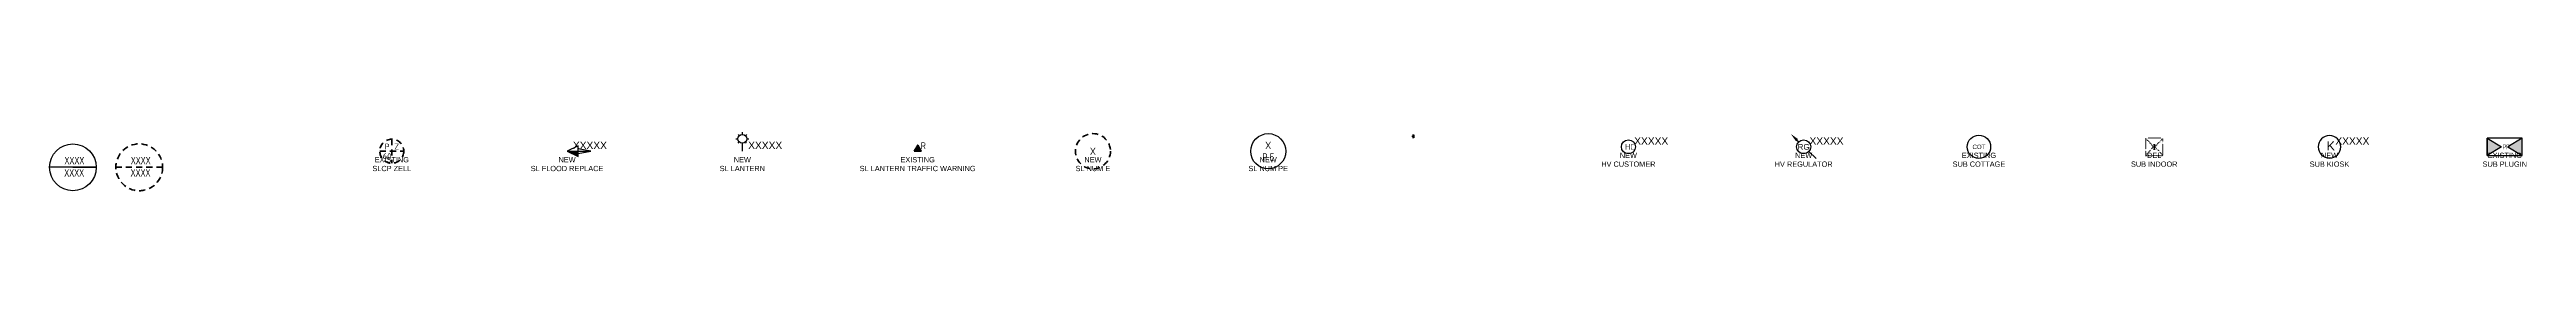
# Model space of a CAD drawing. Header units: metres. Extents: x -282 to 3977, y 160 to 949.
# Drawn here: x -282 to 565, y 193 to 213 of the extents above; entities that cross this region are included whole.
import ezdxf
from ezdxf.enums import TextEntityAlignment as Align

# ---------------------------------------------------------------- set-up
doc = ezdxf.new("R2010")
doc.units = ezdxf.units.M
doc.linetypes.add('Dash', pattern=[5, 3, -2])
doc.linetypes.add('DOT', pattern=[0.25, 0, -0.25])
doc.layers.get('0').update_dxf_attribs({"color": 6})
for name, color, linetype in [('Equip_SP_SL_EXT', 7, 'Continuous'), ('Equip_SP_SL_NEW', 2, 'Continuous'), ('Sub_SP_TR_HV_LV_SL_LS_EXT', 7, 'Continuous'), ('Sub_SP_TR_HV_LV_SL_LS_NEW', 2, 'Continuous')]:
    doc.layers.add(name, color=color, linetype=linetype)
doc.styles.add('iecISOCP', font='isocp.shx')
doc.styles.add('IESYMBOL1', font='isocp.shx')
doc.styles.add('SL_LABEL', font='ARIAL.TTF', dxfattribs={"height": 2.5})
doc.styles.add('SLCP_LABEL', font='ARIAL.TTF', dxfattribs={"height": 3.5})
doc.styles.get("Standard").update_dxf_attribs({"font": 'ARIAL.TTF'})
doc.linetypes.add('IE UGWall', pattern='A,9.4,["/",Standard,S=1,R=0,X=0,Y=0.2],0', length=9.4)

# ---------------------------------------------------------------- blocks, each defined once
blk = doc.blocks.new('HV_CUSTOMER_NEW')
blk.add_circle((0, 0), 2.4)
at = {"insert": (-1.13, 1), "char_height": 2, "width": 2.7042, "attachment_point": 1, "style": 'iecISOCP'}
blk.add_mtext('HC', dxfattribs=at)
for tag, height, flags, p in [('STREET_CODE', 0.2, 9, (1.5, 0)), ('ASSET_NUM', 2.5, 8, (2, 2)), ('OPERATING_VOLTAGE', 0.2, 9, (1.5, -0.4)), ('ORIENTATION', 0.2, 9, (1.5, -0.6)), ('OWNED_BY', 0.2, 9, (1.5, -0.8)), ('OPERATED_BY', 0.2, 9, (1.5, -1)), ('CONSTRUCTED_VOLTAGE', 0.2, 9, (1.5, -1.4)), ('SECONDARY_VOLTAGE', 0.2, 9, (1.5, -1.6)), ('STATE', 0.2, 9, (1.5, -1.8)), ('SUBSTATION_TYPE', 0.2, 9, (1.5, -2.2)), ('SUBURB', 0.2, 9, (1.5, -2.8)), ('STREETNAME', 0.2, 9, (1.5, -3)), ('Z', 0.2, 1, (1.5, -3.6)), ('NO_PHASES', 0.2, 9, (1.5, -0.2)), ('MAINTAINED_BY', 0.2, 9, (1.5, -1.2)), ('PARENT', 0.2, 9, (1.5, -2)), ('USAGE', 0.2, 9, (1.5, -2.4)), ('LEGEND', 0.2, 9, (1.5, -2.6)), ('LOCATION', 0.2, 9, (1.5, -3.2)), ('NOTES', 0.2, 9, (1.5, -3.4))]:
    blk.add_attdef(tag, text='', height=height, dxfattribs=dict(flags=flags)).set_placement(p, align=Align.MIDDLE_LEFT)
blk = doc.blocks.new('HV_REGULATOR_NEW')
blk.add_wipeout([(0, 2.4), (-0.3, 2.38), (-0.6, 2.32), (-0.88, 2.23), (-1.16, 2.1), (-1.41, 1.94), (-1.64, 1.75), (-1.85, 1.53), (-2.03, 1.29), (-2.17, 1.02), (-2.28, 0.74), (-2.36, 0.45), (-2.4, 0.15), (-2.4, -0.15), (-2.36, -0.45), (-2.28, -0.74), (-2.17, -1.02), (-2.03, -1.29), (-1.85, -1.53), (-1.64, -1.75), (-1.41, -1.94), (-1.16, -2.1), (-0.88, -2.23), (-0.6, -2.32), (-0.3, -2.38), (0, -2.4), (0.3, -2.38), (0.6, -2.32), (0.88, -2.23), (1.16, -2.1), (1.41, -1.94), (1.64, -1.75), (1.85, -1.53), (2.03, -1.29), (2.17, -1.02), (2.28, -0.74), (2.36, -0.45), (2.4, -0.15), (2.4, 0.15), (2.36, 0.45), (2.28, 0.74), (2.17, 1.02), (2.03, 1.29), (1.85, 1.53), (1.64, 1.75), (1.41, 1.94), (1.16, 2.1), (0.88, 2.23), (0.6, 2.32), (0.3, 2.38)])
for p, q in [((-2.3, 2.3), (-1.7, 1.7)), ((1.75, -1.64), (4.32, -4.03))]:
    blk.add_line(p, q)
blk.add_circle((0, 0), 2.4)
blk.add_solid([(-2.65, 1.95), (-4.42, 4.42), (-1.95, 2.66)])
blk.add_text('RG', height=2).set_placement((0, 0), align=Align.MIDDLE_CENTER)
for tag, height, flags, p in [('STREET_CODE', 0.2, 9, (1.5, 0)), ('ASSET_NUM', 3.5, 8, (2, 2)), ('CONSTRUCTED_VOLTAGE', 0.2, 9, (1.5, -0.2)), ('OPERATING_VOLTAGE', 0.2, 9, (1.5, -0.6)), ('ORIENTATION', 0.2, 9, (1.5, -0.8)), ('OWNED_BY', 0.2, 9, (1.5, -1)), ('OPERATED_BY', 0.2, 9, (1.5, -1.2)), ('STATE', 0.2, 9, (1.5, -1.8)), ('SUBURB', 0.2, 9, (1.5, -2.4)), ('STREETNAME', 0.2, 9, (1.5, -2.6)), ('Z', 0.2, 1, (1.5, -3.2)), ('NO_PHASES', 0.2, 9, (1.5, -0.4)), ('MAINTAINED_BY', 0.2, 9, (1.5, -1.4)), ('REGULATOR_TYPE', 0.2, 9, (1.5, -1.6)), ('USAGE', 0.2, 9, (1.5, -2)), ('LEGEND', 0.2, 9, (1.5, -2.2)), ('LOCATION', 0.2, 9, (1.5, -2.8)), ('NOTES', 0.2, 9, (1.5, -3))]:
    blk.add_attdef(tag, text='', height=height, dxfattribs=dict(flags=flags)).set_placement(p, align=Align.MIDDLE_LEFT)
blk = doc.blocks.new('SUB_COTTAGE_EXT')
blk.add_circle((0, 0), 4)
blk.add_text('COT', height=1.5).set_placement((0, 0), align=Align.MIDDLE)
for tag, height, flags, p in [('STREET_CODE', 0.2, 9, (1.5, 0)), ('ASSET_NUM', 2.5, 8, (2, 2)), ('CONSTRUCTED_VOLTAGE', 0.2, 9, (1.5, -0.2)), ('OPERATING_VOLTAGE', 0.2, 9, (1.5, -0.6)), ('ORIENTATION', 0.2, 9, (1.5, -0.8)), ('OWNED_BY', 0.2, 9, (1.5, -1)), ('OPERATED_BY', 0.2, 9, (1.5, -1.2)), ('SECONDARY_VOLTAGE', 0.2, 9, (1.5, -1.6)), ('STATE', 0.2, 9, (1.5, -1.8)), ('SUBSTATION_TYPE', 0.2, 9, (1.5, -2.2)), ('STREETNAME', 0.2, 9, (1.5, -3)), ('SUBURB', 0.2, 9, (1.5, -3.2)), ('Z', 0.2, 1, (1.5, -3.6)), ('NO_PHASES', 0.2, 9, (1.5, -0.4)), ('MAINTAINED_BY', 0.2, 9, (1.5, -1.4)), ('PARENT', 0.2, 9, (1.5, -2)), ('USAGE', 0.2, 9, (1.5, -2.4)), ('LEGEND', 0.2, 9, (1.5, -2.6)), ('LOCATION', 0.2, 9, (1.5, -2.8)), ('NOTES', 0.2, 9, (1.5, -3.4))]:
    blk.add_attdef(tag, text='', height=height, dxfattribs=dict(flags=flags)).set_placement(p, align=Align.MIDDLE_LEFT)
blk = doc.blocks.new('SUB_INDOOR_DEL')
at = {"color": 7}
for p, q in [((-0.27, 0.81), (0.27, 0.81)), ((0, 0.81), (0, -0.81)), ((-0.27, -0.81), (0.27, -0.81))]:
    blk.add_line(p, q, dxfattribs=at)
at = {"linetype": 'DOT'}
for points in [[(-3, -3), (-0.24, 0), (-3, 3)], [(3, 3), (0.24, 0), (3, -3)]]:
    blk.add_lwpolyline(points, dxfattribs=at)
blk.add_lwpolyline([(-3, -3), (3, -3), (3, 3), (-3, 3)], close=True, dxfattribs=at)
for tag, height, flags, p in [('STREET_CODE', 0.2, 9, (1.5, 0)), ('ASSET_NUM', 2.5, 8, (2, 2)), ('OPERATED_BY', 0.2, 9, (1.5, -0.2)), ('Z', 0.2, 1, (1.5, -0.6)), ('MAINTAINED_BY', 0.2, 9, (1.5, -0.4))]:
    blk.add_attdef(tag, text='', height=height, dxfattribs=dict(flags=flags)).set_placement(p, align=Align.MIDDLE_LEFT)
blk = doc.blocks.new('SUB_KIOSK_NEW')
blk.add_lwpolyline([(-3.84, 0, 1), (3.84, 0, 1)], format="xyb", close=True)
blk.add_text('K', height=3.02).set_placement((-1, -1.18))
for tag, height, flags, p in [('STREET_CODE', 0.2, 9, (1.5, 0)), ('ASSET_NUM', 2.5, 8, (2, 2)), ('OPERATING_VOLTAGE', 0.2, 9, (1.5, -0.4)), ('ORIENTATION', 0.2, 9, (1.5, -0.6)), ('OWNED_BY', 0.2, 9, (1.5, -0.8)), ('OPERATED_BY', 0.2, 9, (1.5, -1)), ('SECONDARY_VOLTAGE', 0.2, 9, (1.5, -1.4)), ('STATE', 0.2, 9, (1.5, -1.6)), ('SUBSTATION_TYPE', 0.2, 9, (1.5, -2)), ('SUBURB', 0.2, 9, (1.5, -2.6)), ('STREETNAME', 0.2, 9, (1.5, -2.8)), ('Z', 0.2, 1, (1.5, -3.4)), ('NO_PHASES', 0.2, 9, (1.5, -0.2)), ('MAINTAINED_BY', 0.2, 9, (1.5, -1.2)), ('PARENT', 0.2, 9, (1.5, -1.8)), ('USAGE', 0.2, 9, (1.5, -2.2)), ('LEGEND', 0.2, 9, (1.5, -2.4)), ('LOCATION', 0.2, 9, (1.5, -3)), ('NOTES', 0.2, 9, (1.5, -3.2))]:
    blk.add_attdef(tag, text='', height=height, dxfattribs=dict(flags=flags)).set_placement(p, align=Align.MIDDLE_LEFT)
blk = doc.blocks.new('SUB_PLUGIN_EXT')
h = blk.add_hatch(color=256)
h.paths.add_polyline_path([(-6, -3), (-1.09, 0), (-6, 3)])
h.paths.add_polyline_path([(6, -3), (6, 3), (1.09, 0)])
for points in [[(-6, 3), (-1.09, 0), (-6, -3)], [(-6, -3), (6, -3), (6, 3), (-6, 3)], [(6, 3), (1.09, 0), (6, -3)]]:
    blk.add_lwpolyline(points, close=True)
at = {"insert": (-0.84, 0.79), "char_height": 1.6, "width": 3.1022, "attachment_point": 1}
blk.add_mtext('{\\Fisocp|c0;\\T0.8;PP}', dxfattribs=at)
for tag, height, flags, p in [('STREET_CODE', 0.2, 9, (1.5, 0)), ('ASSET_NUM', 2.5, 8, (2, 2)), ('CONSTRUCTED_VOLTAGE', 0.2, 9, (1.5, -0.2)), ('OPERATING_VOLTAGE', 0.2, 9, (1.5, -0.6)), ('ORIENTATION', 0.2, 9, (1.5, -0.8)), ('OWNED_BY', 0.2, 9, (1.5, -1)), ('OPERATED_BY', 0.2, 9, (1.5, -1.2)), ('SECONDARY_VOLTAGE', 0.2, 9, (1.5, -1.6)), ('STATE', 0.2, 9, (1.5, -1.8)), ('SUBSTATION_TYPE', 0.2, 9, (1.5, -2.2)), ('STREETNAME', 0.2, 9, (1.5, -3)), ('SUBURB', 0.2, 9, (1.5, -3.2)), ('Z', 0.2, 1, (1.5, -3.6)), ('NO_PHASES', 0.2, 9, (1.5, -0.4)), ('MAINTAINED_BY', 0.2, 9, (1.5, -1.4)), ('PARENT', 0.2, 9, (1.5, -2)), ('USAGE', 0.2, 9, (1.5, -2.4)), ('LEGEND', 0.2, 9, (1.5, -2.6)), ('LOCATION', 0.2, 9, (1.5, -2.8)), ('NOTES', 0.2, 9, (1.5, -3.4))]:
    blk.add_attdef(tag, text='', height=height, dxfattribs=dict(flags=flags)).set_placement(p, align=Align.MIDDLE_LEFT)
blk = doc.blocks.new('SLCP_ZELL_EXT')
at = {"linetype": 'Dash', "lineweight": 40, "ltscale": 0.7}
for p, q in [((-4.11, 0), (4.11, 0)), ((0, 4.11), (0, -4.11))]:
    blk.add_line(p, q, dxfattribs=at)
blk.add_circle((0, 0), 4.11, dxfattribs=at)
at = {"lineweight": 40, "style": 'IESYMBOL1'}
for s, p in [('P', (-1.6, 0)), ('Z', (1.7, 0)), ('60', (-1.61, -3.31))]:
    blk.add_text(s, height=2, dxfattribs=at).set_placement(p, align=Align.BOTTOM_CENTER)
at = {"flags": 1}
blk.add_attdef('Z', (0, 0), '', height=0.2, dxfattribs=at)
at = {"style": 'SLCP_LABEL', "flags": 9}
for tag, height, p in [('ASSET_NUM', 2.5, (2, 2)), ('STREET_CODE', 0.2, (0, -0.2))]:
    blk.add_attdef(tag, text='', height=height, dxfattribs=at).set_placement(p, align=Align.MIDDLE_LEFT)
at = {"flags": 9}
for tag, p in [('CONSTRUCTED_VOLTAGE', (0, -0.4)), ('CONTROL_TYPE', (0, -0.6)), ('OPERATING_VOLTAGE', (0, -1)), ('ORIENTATION', (0, -1.2)), ('OWNED_BY', (0, -1.4)), ('STATE', (0, -2)), ('NO_PHASES', (0, -0.8)), ('USAGE', (0, -1.6)), ('LOCATION', (0, -1.8)), ('NOTES', (0, -2.2))]:
    blk.add_attdef(tag, text='', height=0.2, dxfattribs=at).set_placement(p, align=Align.MIDDLE_LEFT)
blk = doc.blocks.new('SL_FLOOD_REPLACE_NEW')
blk.add_hatch(color=256).paths.add_polyline_path([(0, 0), (3.76, -1.82), (3.76, 0)])
for p, q in [((0, 0), (8.1, 0)), ((8.1, 0), (3.76, 0.83)), ((3.76, -0.83), (8.1, 0))]:
    blk.add_line(p, q)
blk.add_lwpolyline([(3.76, 1.82), (0, 0), (3.76, -1.82)], close=True)
for tag, height, flags, p in [('LNUMBER', 0.2, 9, (1.5, 0)), ('ASSET_NUM', 2.5, 8, (2, 2)), ('CONSTRUCTED_VOLTAGE', 0.2, 9, (1.5, -0.2)), ('CONTROL_TYPE', 0.2, 9, (1.5, -0.4)), ('OPERATING_VOLTAGE', 0.2, 9, (1.5, -1.2)), ('ORIENTATION', 0.2, 9, (1.5, -1.4)), ('OWNED_BY', 0.2, 9, (1.5, -1.6)), ('OPERATED_BY', 0.2, 9, (1.5, -1.8)), ('STATE', 0.2, 9, (1.5, -2.2)), ('CEXIST', 0.2, 9, (1.5, -2.6)), ('CNEW', 0.2, 9, (1.5, -2.8)), ('CNUMBER', 0.2, 9, (1.5, -3)), ('CREMOVE', 0.2, 9, (1.5, -3.2)), ('CREPLACE', 0.2, 9, (1.5, -3.4)), ('LANTERN_PURPOSE', 0.2, 9, (1.5, -0.6)), ('LANTERN_TYPE', 0.2, 9, (1.5, -0.8)), ('NO_PHASES', 0.2, 9, (1.5, -1)), ('MAINTAINED_BY', 0.2, 9, (1.5, -2)), ('USAGE', 0.2, 9, (1.5, -2.4)), ('LKINGHEIGHT', 0.2, 9, (1.5, -3.6)), ('LBRACKET', 0.2, 9, (1.5, -3.8)), ('LBRACKETVOCAB', 0.2, 9, (1.5, -4)), ('LCATEGORY', 0.2, 9, (1.5, -4.2)), ('LCHARGE1', 0.2, 9, (1.5, -4.4)), ('LCHARGE1PERCENT', 0.2, 9, (1.5, -4.6)), ('LCHARGE2', 0.2, 9, (1.5, -4.8)), ('LCHARGE2PERCENT', 0.2, 9, (1.5, -5)), ('LCHARGE3', 0.2, 9, (1.5, -5.2)), ('LCHARGE3PERCENT', 0.2, 9, (1.5, -5.4)), ('LEXIST', 0.2, 9, (1.5, -5.6)), ('LLAMP', 0.2, 9, (1.5, -5.8)), ('LLAMPVOCAB', 0.2, 9, (1.5, -6)), ('LMAST', 0.2, 9, (1.5, -6.2)), ('LMASTVOCAB', 0.2, 9, (1.5, -6.4)), ('LNEW', 0.2, 9, (1.5, -6.6)), ('LANTNUMBER', 0.2, 9, (1.5, -6.8)), ('LOUTREACH', 0.2, 9, (1.5, -7)), ('LOUTREACHVOCAB', 0.2, 9, (1.5, -7.2)), ('LRATECODE', 0.2, 9, (1.5, -7.4)), ('LREMOVE', 0.2, 9, (1.5, -7.6)), ('LREPLACE', 0.2, 9, (1.5, -7.8)), ('LTYPE', 0.2, 9, (1.5, -8)), ('LTYPEVOCAB', 0.2, 9, (1.5, -8.2)), ('LEGEND', 0.2, 9, (1.5, -8.4)), ('STREETNAME', 0.2, 9, (1.5, -9)), ('SUBURB', 0.2, 9, (1.5, -9.2)), ('Z', 0.2, 1, (1.5, -9.4)), ('LOCATION', 0.2, 9, (1.5, -8.6)), ('NOTES', 0.2, 9, (1.5, -8.8))]:
    blk.add_attdef(tag, text='', height=height, dxfattribs=dict(flags=flags)).set_placement(p, align=Align.MIDDLE_LEFT)
blk = doc.blocks.new('*U432')
at = {"flags": 9}
for tag, p in [('CNEW', (0, -2.6)), ('CNUMBER', (0, -2.8)), ('CREMOVE', (0, -3)), ('CREPLACE', (0, -3.2)), ('LKINGHEIGHT', (0, -3.4)), ('LBRACKET', (0, -3.6)), ('LBRACKETVOCAB', (0, -3.8)), ('LCATEGORY', (0, -4)), ('LCHARGE1', (0, -4.2)), ('LCHARGE1PERCENT', (0, -4.4)), ('LCHARGE2', (0, -4.6)), ('LCHARGE2PERCENT', (0, -4.8)), ('LCHARGE3', (0, -5)), ('LCHARGE3PERCENT', (0, -5.2)), ('LEXIST', (0, -5.4)), ('LLAMP', (0, -5.6)), ('LLAMPVOCAB', (0, -5.8)), ('LMAST', (0, -6)), ('LMASTVOCAB', (0, -6.2)), ('LNEW', (0, -6.4)), ('LANTNUMBER', (0, -6.6)), ('LOUTREACH', (0, -7)), ('LOUTREACHVOCAB', (0, -7.2)), ('LRATECODE', (0, -7.4)), ('LREMOVE', (0, -7.6)), ('LREPLACE', (0, -7.8)), ('LTYPE', (0, -8)), ('LTYPEVOCAB', (0, -8.2)), ('LEGEND', (0, -8.4)), ('SUBURB', (0, -8.6)), ('STREETNAME', (0, -8.8)), ('LOCATION', (0, -9)), ('NOTES', (0, -9.2)), ('MAINTAINED_BY', (0, -9.86))]:
    blk.add_attdef(tag, text='', height=0.2, dxfattribs=at).set_placement(p, align=Align.MIDDLE_LEFT)
blk.add_attdef('OPERATED_BY', (0, -9.61), '', height=0.2, dxfattribs=at)
blk.add_wipeout([(0, 6.47), (1.46, 5.68), (2.25, 4.22), (1.46, 2.76), (0, 1.86), (-1.46, 2.76), (-2.25, 4.22), (-1.46, 5.68)])
for p, q in [((-2.25, 4.22), (-1.5, 4.22)), ((-1.46, 5.68), (-1.06, 5.28)), ((-1.46, 2.76), (-1.06, 3.16)), ((0, 5.72), (0, 6.47)), ((0, 0), (0, 2.72)), ((0, 0), (0, 0)), ((1.46, 5.68), (1.06, 5.28)), ((1.46, 2.76), (1.06, 3.16)), ((1.5, 4.22), (2.25, 4.22))]:
    blk.add_line(p, q)
blk.add_circle((0, 4.22), 1.5)
at = {"flags": 1}
blk.add_attdef('Z', (0, 0), '', height=0.2, dxfattribs=at)
at = {"style": 'SL_LABEL', "flags": 9}
for tag, height, p in [('ASSET_NUM', 2.5, (2, 2)), ('STREET_CODE', 0.2, (0, -0.2))]:
    blk.add_attdef(tag, text='', height=height, dxfattribs=at).set_placement(p, align=Align.MIDDLE_LEFT)
for tag, height, flags, p in [('CONSTRUCTED_VOLTAGE', 0.2, 9, (0, -0.4)), ('CONTROL_TYPE', 0.2, 9, (0, -0.6)), ('OPERATING_VOLTAGE', 0.2, 9, (0, -1.4)), ('ORIENTATION', 0.2, 9, (0, -1.6)), ('OWNED_BY', 0.2, 9, (0, -1.8)), ('STATE', 0.2, 9, (0, -2)), ('CEXIST', 0.2, 9, (0, -2.4)), ('LANTERN_PURPOSE', 0.2, 9, (0, -0.8)), ('LANTERN_TYPE', 0.2, 9, (0, -1)), ('NO_PHASES', 0.2, 9, (0, -1.2)), ('USAGE', 0.2, 9, (0, -2.2)), ('LNUMBER', 2.5, 8, (1.2, -2.8))]:
    blk.add_attdef(tag, text='', height=height, dxfattribs=dict(flags=flags)).set_placement(p, align=Align.MIDDLE_LEFT)
blk = doc.blocks.new('SL_LANTERN_TRAFFIC_WARNING_EXT')
at = {"lineweight": 40}
blk.add_hatch(color=256, dxfattribs=at).paths.add_polyline_path([(0.02, 2.09), (-1.2, 0), (1.2, 0)])
blk.add_lwpolyline([(-1.2, 0), (1.2, 0), (0.02, 2.09)], close=True, dxfattribs=at)
at = {"lineweight": 40, "style": 'IESYMBOL1'}
blk.add_text('R', height=2.4, dxfattribs=at).set_placement((1.04, 1.89), align=Align.MIDDLE_LEFT)
blk = doc.blocks.new('SL_NUM_EXIST')
at = {"linetype": 'Dash', "lineweight": 40, "ltscale": 0.7}
blk.add_circle((0, 0), 6, dxfattribs=at)
at = {"lineweight": 40, "style": 'IESYMBOL1', "flags": 4}
blk.add_attdef('SL16', text='', height=2.5, dxfattribs=at).set_placement((0, 0), align=Align.MIDDLE)
at = {"lineweight": 40, "flags": 1}
blk.add_attdef('Z', (0, 0), '', height=0.2, dxfattribs=at)
blk = doc.blocks.new('SL_NUM_PE_NEW')
blk.add_circle((0, 0), 6)
at = {"style": 'IESYMBOL1'}
blk.add_text('P.E', height=2.5, dxfattribs=at).set_placement((0, -0.72), align=Align.TOP_CENTER)
at = {"style": 'IESYMBOL1', "flags": 4}
blk.add_attdef('SL15', text='', height=2.5, dxfattribs=at).set_placement((0, 0), align=Align.BOTTOM_CENTER)
at = {"flags": 1}
blk.add_attdef('Z', (0, 0), '', height=0.2, dxfattribs=at)
blk = doc.blocks.new('ENDCAP_SL_NEW')
for points in [[(0.5, 0), (0, 0)], [(0.25, 0.5), (0.75, 0.5), (0.75, -0.5), (0.25, -0.5)]]:
    blk.add_lwpolyline(points)
for tag, p, flags in [('CONNECTOR_TYPE', (0, 0), 9), ('Z', (0, 0), 1), ('CONSTRUCTED_VOLTAGE', (0, -0.2), 9), ('OPERATING_VOLTAGE', (0, -0.6), 9), ('ORIENTATION', (0, -0.8), 9), ('OWNED_BY', (0, -1), 9), ('STATE', (0, -1.2), 9), ('NO_PHASES', (0, -0.4), 9), ('USAGE', (0, -1.4), 9), ('LEGEND', (0, -1.6), 9), ('NOTES', (0, -1.8), 9)]:
    blk.add_attdef(tag, p, '', height=0.2, dxfattribs=dict(flags=flags))
blk = doc.blocks.new('SLANTERN_NUM_NEW')
at = {"linetype": 'Continuous'}
blk.add_line((8, 0), (-8, 0), dxfattribs=at)
blk.add_line((0, 0), (8, 0))
blk.add_circle((0, 0), 8, dxfattribs=at)
at = {"width": 0.7}
for tag, p in [('SNUMBER', (0.51, 1.05)), ('CNUMBER', (0.44, -3.15))]:
    blk.add_attdef(tag, text='', height=2.5, dxfattribs=at).set_placement(p, align=Align.CENTER)
at = {"flags": 1}
blk.add_attdef('Z', (0, 0), '', height=0.2, dxfattribs=at)
blk = doc.blocks.new('SLANTERN_NUM_EXT')
at = {"linetype": 'Dash', "lineweight": 40, "ltscale": 0.7}
blk.add_line((8, 0), (-8, 0), dxfattribs=at)
blk.add_circle((0, 0), 8, dxfattribs=at)
at = {"lineweight": 40, "width": 0.7}
for tag, p in [('SNUMBER', (0.51, 1.05)), ('CNUMBER', (0.44, -3.15))]:
    blk.add_attdef(tag, text='', height=2.5, dxfattribs=at).set_placement(p, align=Align.CENTER)
at = {"lineweight": 40, "flags": 1}
blk.add_attdef('Z', (0, 0), '', height=0.2, dxfattribs=at)

msp = doc.modelspace()

# ---------------------------------------------------------------- block references
at = {"layer": 'Equip_SP_SL_EXT', "linetype": 'IE UGWall'}
ref = msp.add_blockref('SLANTERN_NUM_EXT', (-251.75, 201.33), dxfattribs=at)
ref.add_attrib('SNUMBER', 'XXXX', dxfattribs={"layer": '0', "height": 2.5, "width": 0.7}).set_placement((-251.25, 202.38), align=Align.CENTER)
ref.add_attrib('CNUMBER', 'XXXX', dxfattribs={"layer": '0', "height": 2.5, "width": 0.7}).set_placement((-251.31, 198.18), align=Align.CENTER)
at = {"layer": 'Equip_SP_SL_EXT'}
for name, p in [('SLCP_ZELL_EXT', (-165.31, 206.82)), ('SL_LANTERN_TRAFFIC_WARNING_EXT', (14.69, 206.82))]:
    msp.add_blockref(name, p, dxfattribs=at)
at = {"layer": 'Equip_SP_SL_NEW'}
ref = msp.add_blockref('*U432', (-45.31, 206.82), dxfattribs=at)
ref.add_attrib('ASSET_NUM', 'XXXXX', dxfattribs={"layer": '0', "height": 2.5, "style": 'SL_LABEL'}).set_placement((-43.31, 208.82), align=Align.MIDDLE_LEFT)
ref = msp.add_blockref('SL_NUM_EXIST', (74.69, 206.82), dxfattribs=at)
ref.add_attrib('SL16', 'X', dxfattribs={"layer": '0', "height": 2.5, "style": 'IESYMBOL1'}).set_placement((74.69, 206.82), align=Align.MIDDLE)
ref = msp.add_blockref('SL_NUM_PE_NEW', (134.69, 206.82), dxfattribs=at)
ref.add_attrib('SL15', 'X', dxfattribs={"layer": '0', "height": 2.5, "style": 'IESYMBOL1'}).set_placement((134.69, 206.82), align=Align.BOTTOM_CENTER)
msp.add_blockref('ENDCAP_SL_NEW', (183.84, 211.87), dxfattribs=at)
at = {"layer": 'Equip_SP_SL_NEW', "linetype": 'IE UGWall'}
msp.add_blockref('SLANTERN_NUM_NEW', (-274.46, 201.33), dxfattribs=at).add_auto_attribs({'SNUMBER': 'XXXX', 'CNUMBER': 'XXXX'})
at = {"layer": 'Equip_SP_SL_NEW'}
ref = msp.add_blockref('SL_FLOOD_REPLACE_NEW', (-105.31, 206.82), dxfattribs=at)
ref.add_attrib('ASSET_NUM', 'XXXXX', dxfattribs={"layer": '0', "height": 2.5}).set_placement((-103.31, 208.82), align=Align.MIDDLE_LEFT)
at = {"layer": 'Sub_SP_TR_HV_LV_SL_LS_EXT'}
for name, p in [('SUB_COTTAGE_EXT', (377.98, 208.31)), ('SUB_INDOOR_DEL', (437.98, 208.31)), ('SUB_PLUGIN_EXT', (557.98, 208.31))]:
    msp.add_blockref(name, p, dxfattribs=at)
at = {"layer": 'Sub_SP_TR_HV_LV_SL_LS_NEW'}
ref = msp.add_blockref('HV_REGULATOR_NEW', (317.98, 208.31), dxfattribs=at)
ref.add_attrib('ASSET_NUM', 'XXXXX', dxfattribs={"layer": '0', "height": 2.5}).set_placement((319.98, 210.31), align=Align.MIDDLE_LEFT)
ref = msp.add_blockref('SUB_KIOSK_NEW', (497.98, 208.31), dxfattribs=at)
ref.add_attrib('ASSET_NUM', 'XXXXX', dxfattribs={"layer": '0', "height": 2.5}).set_placement((499.98, 210.31), align=Align.MIDDLE_LEFT)
ref = msp.add_blockref('HV_CUSTOMER_NEW', (257.98, 208.31), dxfattribs=at)
ref.add_attrib('ASSET_NUM', 'XXXXX', dxfattribs={"layer": '0', "height": 2.5}).set_placement((259.98, 210.31), align=Align.MIDDLE_LEFT)

# ---------------------------------------------------------------- texts
at = {"char_height": 1.8, "width": 40, "attachment_point": 2}
for s, insert in [('EXISTING\\PSLCP ZELL', (-165.31, 204.82)), ('NEW\\PSL FLOOD REPLACE', (-105.31, 204.82)), ('EXISTING\\PSL LANTERN TRAFFIC WARNING', (14.69, 204.82)), ('NEW\\PSL NUM E', (74.69, 204.82)), ('NEW\\PSL NUM PE', (134.69, 204.82)), ('NEW\\PHV CUSTOMER', (257.98, 206.31)), ('EXISTING\\PSUB COTTAGE', (377.98, 206.31)), ('DEL\\PSUB INDOOR', (437.98, 206.31)), ('NEW\\PSUB KIOSK', (497.98, 206.31)), ('EXISTING\\PSUB PLUGIN', (557.98, 206.31))]:
    msp.add_mtext(s, dxfattribs=dict(at, insert=insert))

# ---------------------------------------------------------------- next in the draw order: texts
for s, insert in [('NEW\\PSL LANTERN', (-45.31, 204.82)), ('NEW\\PHV REGULATOR', (317.98, 206.31))]:
    msp.add_mtext(s, dxfattribs=dict(at, insert=insert))

doc.saveas('drawing.dxf')
